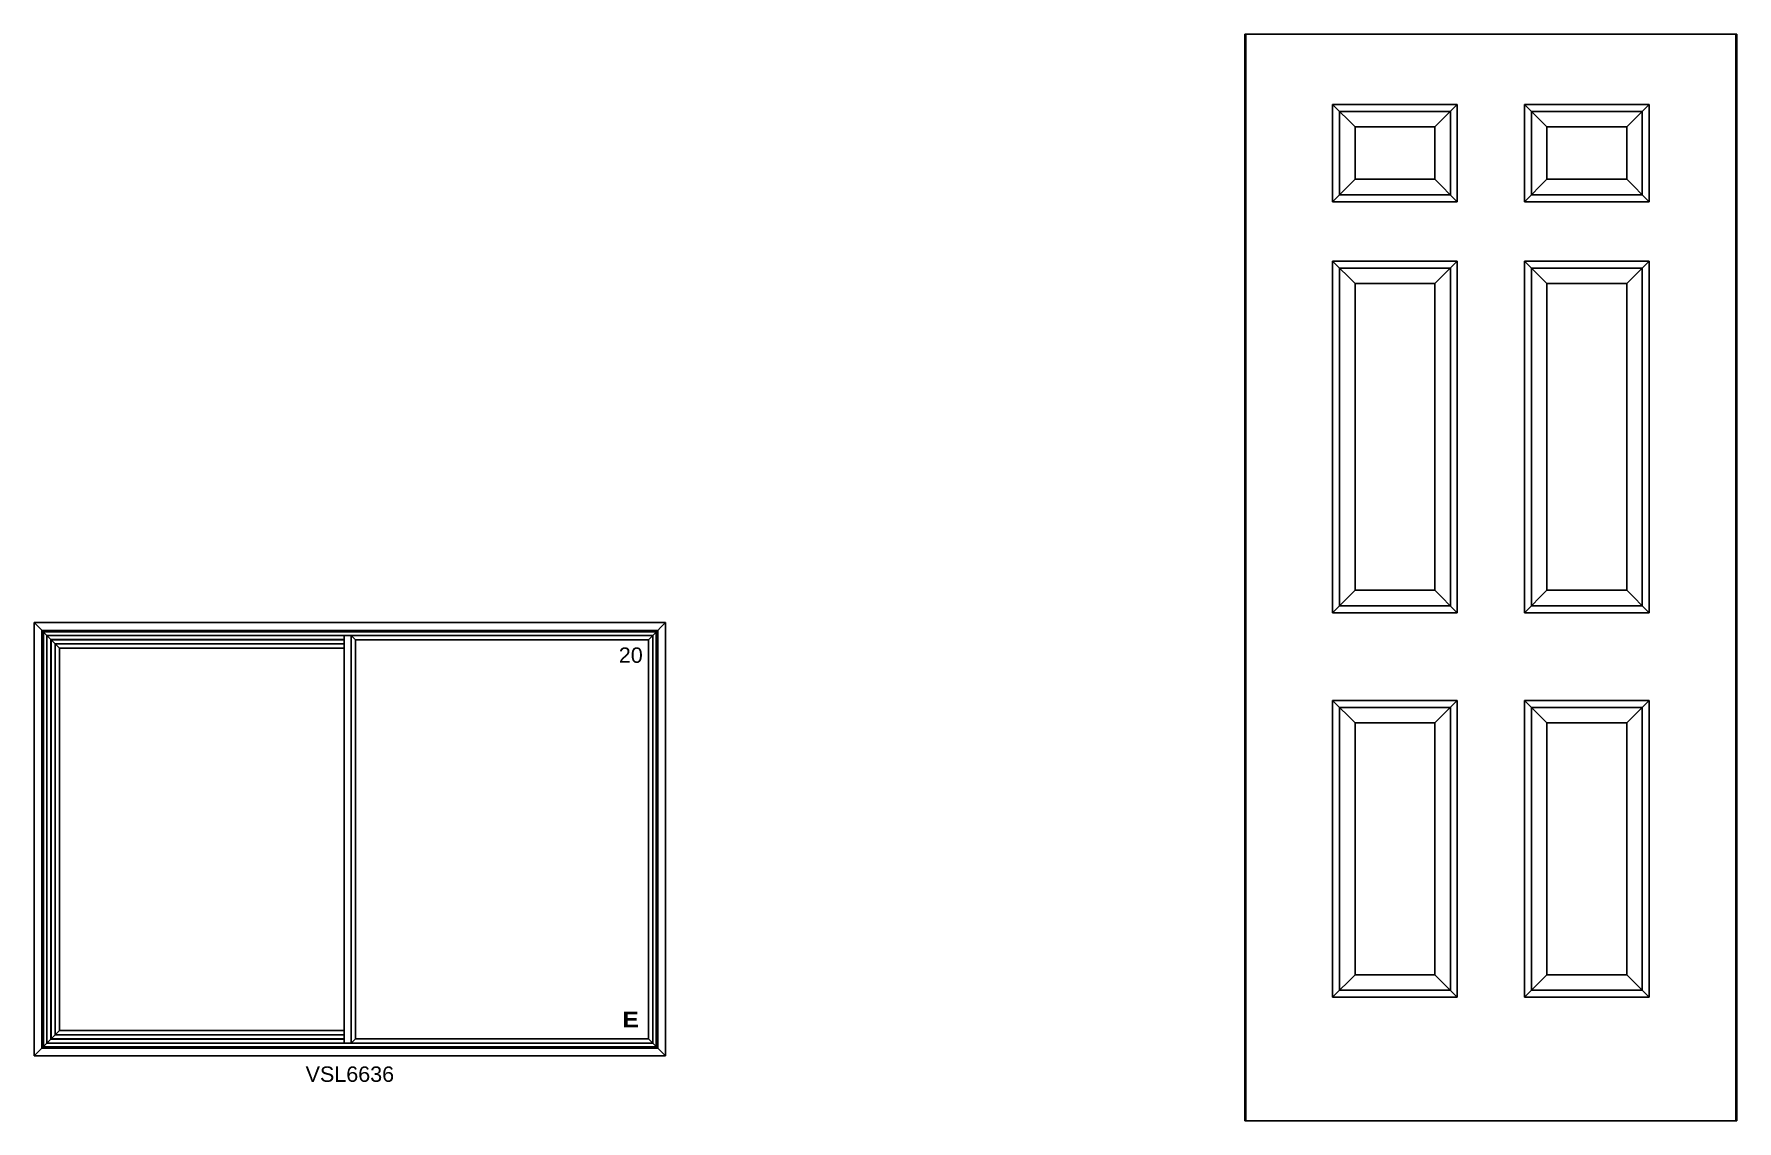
# Model space of a CAD drawing. Header units: inches. Extents: x -3905 to 10892, y 1064 to 9590.
# Drawn here: x 4819.9 to 5067.3, y 3531.7 to 3689.7 of the extents above; entities that cross this region are included whole.
import ezdxf

# ---------------------------------------------------------------- set-up
doc = ezdxf.new("R2010")
doc.units = ezdxf.units.IN
doc.header["$MEASUREMENT"] = 0
doc.layers.add('AM_0', color=7, linetype='Continuous', lineweight=30)
doc.styles.add('Arial', font='arial.ttf')
doc.styles.add('ARIALBOLD', font='')
doc.styles.get('ARIALBOLD').set_extended_font_data('Arial Black')

msp = doc.modelspace()

# ---------------------------------------------------------------- texts
at = {"layer": 'AM_0', "style": 'ARIALBOLD'}
msp.add_text('E', height=2.254, dxfattribs=at).set_placement((4905.38369, 3545.29358))
at = {"layer": 'AM_0', "char_height": 2.237017, "width": 22.7048324, "attachment_point": 5, "style": 'Arial'}
for s, insert in [('20', (4906.61656, 3599.37182)), ('VSL6636', (4865.8047, 3538.46279))]:
    msp.add_mtext(s, dxfattribs=dict(at, insert=insert))

# ---------------------------------------------------------------- linework, layer by layer
for p, q in [((4995.81948, 3689.67328), (5067.31948, 3689.67328)), ((4995.81948, 3689.67328), (4995.81948, 3531.67328)), ((4995.96948, 3689.67328), (4995.96948, 3531.67328)), ((5067.16948, 3531.67328), (5067.16948, 3689.67328)), ((5067.31948, 3689.67328), (5067.31948, 3531.67328)), ((5008.56948, 3679.42328), (5026.69448, 3679.42328)), ((5008.56948, 3665.29928), (5008.56948, 3679.42328)), ((5011.83148, 3676.16128), (5008.56948, 3679.42328)), ((5023.43248, 3676.16128), (5026.69448, 3679.42328)), ((5026.69448, 3665.29928), (5026.69448, 3679.42328)), ((5036.44448, 3679.42328), (5054.56948, 3679.42328)), ((5036.44448, 3679.42328), (5054.56948, 3679.42328)), ((5036.44448, 3665.29928), (5036.44448, 3679.42328)), ((5036.44448, 3665.29928), (5036.44448, 3679.42328)), ((5039.70648, 3676.16128), (5036.44448, 3679.42328)), ((5051.30748, 3676.16128), (5054.56948, 3679.42328)), ((5054.56948, 3665.29928), (5054.56948, 3679.42328)), ((5054.56948, 3665.29928), (5054.56948, 3679.42328)), ((5009.58148, 3678.41128), (5025.68248, 3678.41128)), ((5009.58148, 3666.31128), (5009.58148, 3678.41128)), ((5025.68248, 3666.31128), (5025.68248, 3678.41128)), ((5037.45648, 3678.41128), (5053.55748, 3678.41128)), ((5037.45648, 3666.31128), (5037.45648, 3678.41128)), ((5053.55748, 3666.31128), (5053.55748, 3678.41128)), ((5011.83148, 3676.16128), (5023.43248, 3676.16128)), ((5011.83148, 3668.56128), (5011.83148, 3676.16128)), ((5023.43248, 3668.56128), (5023.43248, 3676.16128)), ((5039.70648, 3676.16128), (5051.30748, 3676.16128)), ((5039.70648, 3668.56128), (5039.70648, 3676.16128)), ((5051.30748, 3668.56128), (5051.30748, 3676.16128)), ((5011.83148, 3668.56128), (5008.56948, 3665.29928)), ((5011.83148, 3668.56128), (5023.43248, 3668.56128)), ((5026.69448, 3665.29928), (5023.43248, 3668.56128)), ((5039.70648, 3668.56128), (5036.44448, 3665.29928)), ((5039.70648, 3668.56128), (5051.30748, 3668.56128)), ((5054.56948, 3665.29928), (5051.30748, 3668.56128)), ((5008.56948, 3665.29928), (5026.69448, 3665.29928)), ((5009.58148, 3666.31128), (5025.68248, 3666.31128)), ((5036.44448, 3665.29928), (5054.56948, 3665.29928)), ((5036.44448, 3665.29928), (5054.56948, 3665.29928)), ((5037.45648, 3666.31128), (5053.55748, 3666.31128)), ((5008.56948, 3656.67328), (5026.69448, 3656.67328)), ((5008.56948, 3656.67328), (5008.56948, 3605.54828)), ((5008.56948, 3656.67328), (5011.83148, 3653.41128)), ((5026.69448, 3656.67328), (5023.43248, 3653.41128)), ((5026.69448, 3656.67328), (5026.69448, 3605.54828)), ((5036.44448, 3656.67328), (5054.56948, 3656.67328)), ((5036.44448, 3656.67328), (5036.44448, 3605.54828)), ((5036.44448, 3656.67328), (5039.70648, 3653.41128)), ((5054.56948, 3656.67328), (5051.30748, 3653.41128)), ((5054.56948, 3656.67328), (5054.56948, 3605.54828)), ((5009.58148, 3655.66128), (5025.68248, 3655.66128)), ((5009.58148, 3655.66128), (5009.58148, 3606.56028)), ((5025.68248, 3655.66128), (5025.68248, 3606.56028)), ((5037.45648, 3655.66128), (5053.55748, 3655.66128)), ((5037.45648, 3655.66128), (5037.45648, 3606.56028)), ((5053.55748, 3655.66128), (5053.55748, 3606.56028)), ((5011.83148, 3653.41128), (5023.43248, 3653.41128)), ((5011.83148, 3653.41128), (5011.83148, 3608.81028)), ((5023.43248, 3653.41128), (5023.43248, 3608.81028)), ((5039.70648, 3653.41128), (5051.30748, 3653.41128)), ((5039.70648, 3653.41128), (5039.70648, 3608.81028)), ((5051.30748, 3653.41128), (5051.30748, 3608.81028)), ((5008.56948, 3605.54828), (5011.83148, 3608.81028)), ((5011.83148, 3608.81028), (5023.43248, 3608.81028)), ((5026.69448, 3605.54828), (5023.43248, 3608.81028)), ((5036.44448, 3605.54828), (5039.70648, 3608.81028)), ((5039.70648, 3608.81028), (5051.30748, 3608.81028)), ((5054.56948, 3605.54828), (5051.30748, 3608.81028)), ((5008.56948, 3605.54828), (5026.69448, 3605.54828)), ((5009.58148, 3606.56028), (5025.68248, 3606.56028)), ((5036.44448, 3605.54828), (5054.56948, 3605.54828)), ((5037.45648, 3606.56028), (5053.55748, 3606.56028)), ((4819.92563, 3604.114), (4819.92563, 3541.11945)), ((4819.92563, 3604.114), (4911.67563, 3604.114)), ((4819.92563, 3604.114), (4822.98863, 3601.051)), ((4821.05063, 3602.989), (4821.05063, 3542.24445)), ((4821.05063, 3602.989), (4910.55063, 3602.989)), ((4821.11561, 3602.92402), (4821.11561, 3542.30943)), ((4821.11561, 3602.92402), (4910.48565, 3602.92402)), ((4821.14563, 3602.894), (4821.14563, 3542.33945)), ((4821.14563, 3602.894), (4910.45563, 3602.894)), ((4821.27563, 3602.764), (4821.27563, 3542.46945)), ((4821.27563, 3602.764), (4910.32563, 3602.764)), ((4821.80063, 3602.239), (4821.80063, 3542.99445)), ((4821.80063, 3602.239), (4909.80063, 3602.239)), ((4864.97063, 3602.239), (4864.97063, 3542.99445)), ((4866.00563, 3602.239), (4866.00563, 3542.99445)), ((4866.63063, 3601.61271), (4866.00563, 3602.239)), ((4909.17517, 3601.61271), (4909.80063, 3602.239)), ((4911.67563, 3604.114), (4909.80063, 3602.239)), ((4909.80063, 3602.239), (4909.80063, 3542.99445)), ((4910.32563, 3602.764), (4910.32563, 3542.46945)), ((4910.45563, 3602.894), (4910.45563, 3542.33945)), ((4910.48565, 3602.92402), (4910.48565, 3542.30943)), ((4910.55063, 3602.989), (4910.55063, 3542.24445)), ((4911.67563, 3604.114), (4911.67563, 3541.11945)), ((4822.37563, 3601.664), (4822.37563, 3543.56945)), ((4822.37563, 3601.664), (4864.97063, 3601.664)), ((4822.42563, 3601.614), (4822.42563, 3543.61945)), ((4822.42563, 3601.614), (4864.97063, 3601.614)), ((4822.98863, 3601.051), (4822.98863, 3544.18245)), ((4822.98863, 3601.051), (4823.61363, 3600.42471)), ((4822.98863, 3601.051), (4864.97063, 3601.051)), ((4823.61363, 3600.42471), (4864.97063, 3600.42471)), ((4823.61409, 3600.42471), (4823.61409, 3544.80896)), ((4866.63063, 3601.61271), (4866.63063, 3543.62075)), ((4866.63063, 3601.61271), (4909.17517, 3601.61271)), ((4909.17517, 3601.61271), (4909.17517, 3543.62075)), ((5008.56948, 3592.79828), (5026.69448, 3592.79828)), ((5008.56948, 3592.79828), (5008.56948, 3549.67328)), ((5008.56948, 3592.79828), (5011.83148, 3589.53628)), ((5026.69448, 3592.79828), (5023.43248, 3589.53628)), ((5026.69448, 3592.79828), (5026.69448, 3549.67328)), ((5036.44448, 3592.79828), (5054.56948, 3592.79828)), ((5036.44448, 3592.79828), (5036.44448, 3549.67328)), ((5036.44448, 3592.79828), (5039.70648, 3589.53628)), ((5054.56948, 3592.79828), (5051.30748, 3589.53628)), ((5054.56948, 3592.79828), (5054.56948, 3549.67328)), ((5009.58148, 3591.78628), (5025.68248, 3591.78628)), ((5009.58148, 3591.78628), (5009.58148, 3550.68528)), ((5025.68248, 3591.78628), (5025.68248, 3550.68528)), ((5037.45648, 3591.78628), (5053.55748, 3591.78628)), ((5037.45648, 3591.78628), (5037.45648, 3550.68528)), ((5053.55748, 3591.78628), (5053.55748, 3550.68528)), ((5011.83148, 3589.53628), (5023.43248, 3589.53628)), ((5011.83148, 3589.53628), (5011.83148, 3552.93528)), ((5023.43248, 3589.53628), (5023.43248, 3552.93528)), ((5039.70648, 3589.53628), (5051.30748, 3589.53628)), ((5039.70648, 3589.53628), (5039.70648, 3552.93528)), ((5051.30748, 3589.53628), (5051.30748, 3552.93528)), ((5008.56948, 3549.67328), (5011.83148, 3552.93528)), ((5011.83148, 3552.93528), (5023.43248, 3552.93528)), ((5026.69448, 3549.67328), (5023.43248, 3552.93528)), ((5036.44448, 3549.67328), (5039.70648, 3552.93528)), ((5039.70648, 3552.93528), (5051.30748, 3552.93528)), ((5054.56948, 3549.67328), (5051.30748, 3552.93528)), ((5009.58148, 3550.68528), (5025.68248, 3550.68528)), ((5037.45648, 3550.68528), (5053.55748, 3550.68528)), ((5008.56948, 3549.67328), (5026.69448, 3549.67328)), ((5036.44448, 3549.67328), (5054.56948, 3549.67328)), ((4819.92563, 3541.11945), (4822.98863, 3544.18245)), ((4821.80063, 3542.99445), (4909.80063, 3542.99445)), ((4822.37584, 3543.56966), (4864.97063, 3543.56966)), ((4822.42584, 3543.61966), (4864.97063, 3543.61966)), ((4823.61409, 3544.80896), (4822.98863, 3544.18245)), ((4822.98884, 3544.18266), (4864.97063, 3544.18266)), ((4823.61409, 3544.80896), (4864.97063, 3544.80896)), ((4866.63063, 3543.62075), (4866.00563, 3542.99445)), ((4866.63063, 3543.62075), (4909.17517, 3543.62075)), ((4909.17517, 3543.62075), (4909.80063, 3542.99445)), ((4911.67563, 3541.11945), (4909.80063, 3542.99445)), ((4819.92563, 3541.11945), (4911.67563, 3541.11945)), ((4821.05063, 3542.24445), (4910.55063, 3542.24445)), ((4821.11561, 3542.30943), (4910.48565, 3542.30943)), ((4821.14563, 3542.33945), (4910.45563, 3542.33945)), ((4821.27563, 3542.46945), (4910.32563, 3542.46945)), ((4995.81948, 3531.67328), (5067.31948, 3531.67328))]:
    msp.add_line(p, q)

msp.set_redraw_order([(e.dxf.handle, doc.entitydb.next_handle()) for e in msp.query("TEXT MTEXT ATTDEF DIMENSION ARC_DIMENSION")])  # texts and dimensions are drawn at this point

doc.saveas('drawing.dxf')
